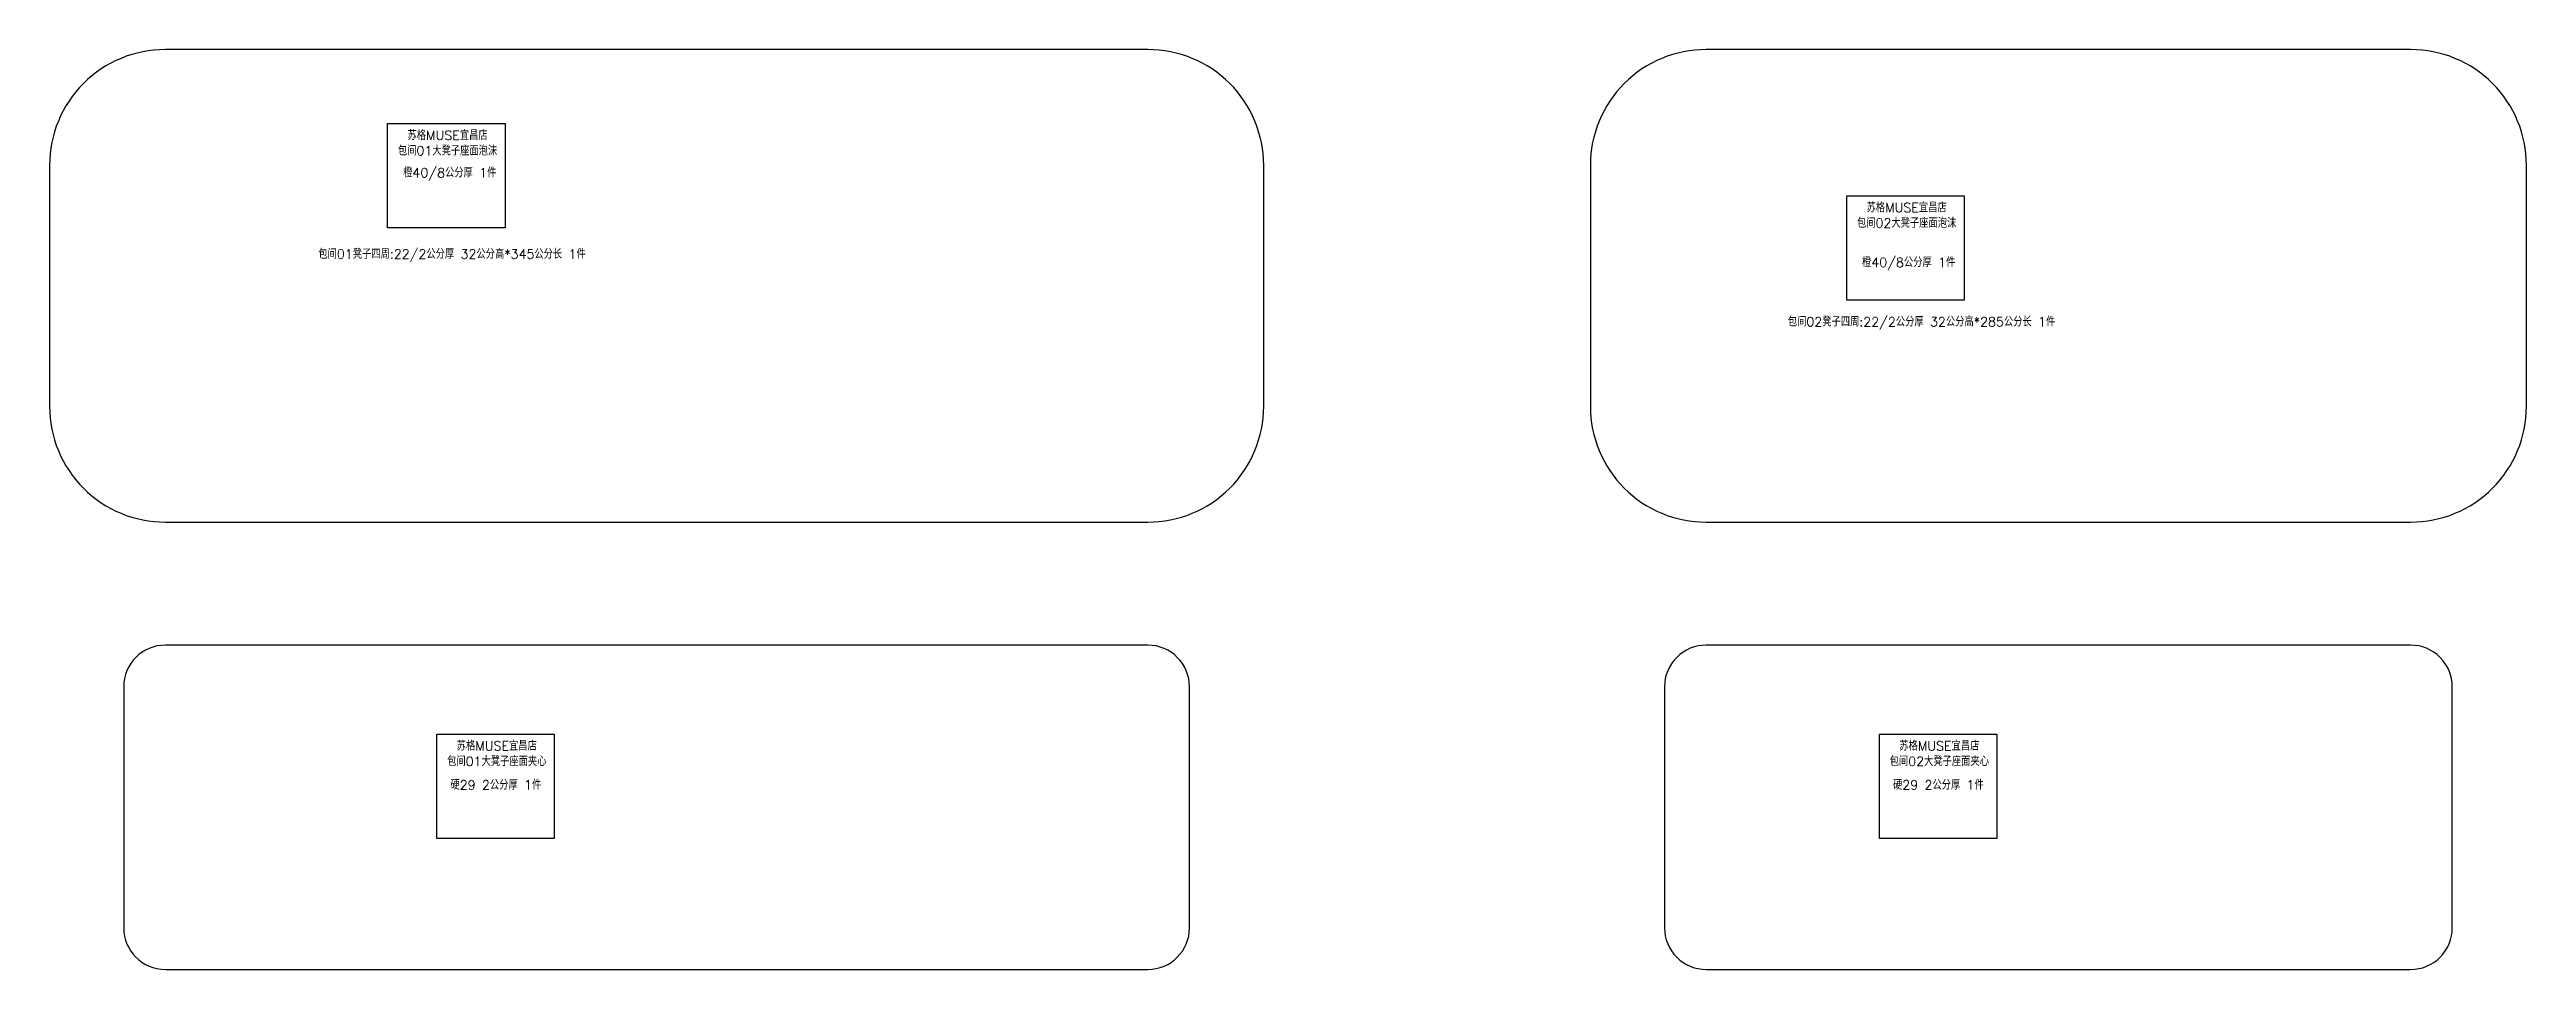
# Model space of a CAD drawing. Header units: millimetres. Extents: x 1211946 to 1266258, y -418433 to -400124.
# Drawn here: x 1252029 to 1254702, y -403265 to -402273 of the extents above; entities that cross this region are included whole.
import ezdxf

# ---------------------------------------------------------------- set-up
doc = ezdxf.new("R2010")
doc.units = ezdxf.units.MM
doc.header["$LTSCALE"] = 5
doc.styles.add('SIMPLEX', font='simplex.shx', dxfattribs={"bigfont": 'gbcbig.shx'})

msp = doc.modelspace()

# ---------------------------------------------------------------- texts
at = {"color": 1, "ltscale": 2, "char_height": 10, "attachment_point": 5, "style": 'SIMPLEX'}
for s, insert in [('苏格MUSE宜昌店\\P包间01大凳子座面泡沫', (1252458.56, -402373.72)), ('\\A1;橙40/8公分厚 {\\A0;1件}', (1252461, -402407.35)), ('苏格MUSE宜昌店\\P包间02大凳子座面泡沫', (1254032.88, -402451.72)), ('包间01凳子四周:22/2公分厚 32公分高*345公分长 1件', (1252463.44, -402495.16)), ('\\A1;橙40/8公分厚 {\\A0;1件}', (1254035.06, -402504.12)), ('包间02凳子四周:22/2公分厚 32公分高*285公分长 1件', (1254048.96, -402568.23)), ('苏格MUSE宜昌店\\P包间01大凳子座面夹心', (1252511.69, -403032.6)), ('苏格MUSE宜昌店\\P包间02大凳子座面夹心', (1254068.14, -403032.6)), ('硬29 2公分厚 1件', (1252510.69, -403066.42)), ('硬29 2公分厚 1件', (1254067.14, -403066.42))]:
    msp.add_mtext(s, dxfattribs=dict(at, insert=insert))

# ---------------------------------------------------------------- linework, layer by layer
at = {"linetype": 'ByBlock'}
for p, q in [((1253214.13, -402915.49), (1252154.13, -402915.49)), ((1252109.13, -402960.49), (1252109.13, -403220.49)), ((1253259.13, -403220.49), (1253259.13, -402960.49)), ((1252154.13, -403265.49), (1253214.13, -403265.49))]:
    msp.add_line(p, q, dxfattribs=at)
for points in [[(1253214.13, -402782.76, 0.4142136), (1253339.13, -402657.76), (1253339.13, -402397.76, 0.4142136), (1253214.13, -402272.76), (1252154.13, -402272.76, 0.4142136), (1252029.13, -402397.76), (1252029.13, -402657.76, 0.4142136), (1252154.13, -402782.76)], [(1253816.64, -402782.76), (1254576.64, -402782.76, 0.4142136), (1254701.64, -402657.76), (1254701.64, -402397.76, 0.4142136), (1254576.64, -402272.76), (1253816.64, -402272.76, 0.4142136), (1253691.64, -402397.76), (1253691.64, -402657.76, 0.4142136)], [(1253816.64, -403265.49), (1254576.64, -403265.49, 0.4142136), (1254621.64, -403220.49), (1254621.64, -402960.49, 0.4142136), (1254576.64, -402915.49), (1253816.64, -402915.49, 0.4142136), (1253771.64, -402960.49), (1253771.64, -403220.49, 0.4142136)]]:
    msp.add_lwpolyline(points, format="xyb", close=True, dxfattribs=at)
at = {"color": 1, "ltscale": 2}
for points in [[(1252393.87, -402352.57), (1252520.61, -402352.57), (1252520.61, -402465.1), (1252393.87, -402465.1)], [(1253968.2, -402430.57), (1254094.93, -402430.57), (1254094.93, -402543.1), (1253968.2, -402543.1)], [(1252447, -403011.44), (1252573.74, -403011.44), (1252573.74, -403123.98), (1252447, -403123.98)], [(1254003.45, -403011.44), (1254130.19, -403011.44), (1254130.19, -403123.98), (1254003.45, -403123.98)]]:
    msp.add_lwpolyline(points, close=True, dxfattribs=at)
at = {"linetype": 'ByBlock'}
for centre, start, end in [((1252154.13, -402960.49), 90, 180), ((1253214.13, -402960.49), 0, 90), ((1252154.13, -403220.49), 180, 270), ((1253214.13, -403220.49), 270, 0)]:
    msp.add_arc(centre, 45, start, end, dxfattribs=at)

msp.set_redraw_order([(e.dxf.handle, doc.entitydb.next_handle()) for e in msp.query("TEXT MTEXT ATTDEF DIMENSION ARC_DIMENSION")])  # texts and dimensions are drawn at this point

doc.saveas('drawing.dxf')
